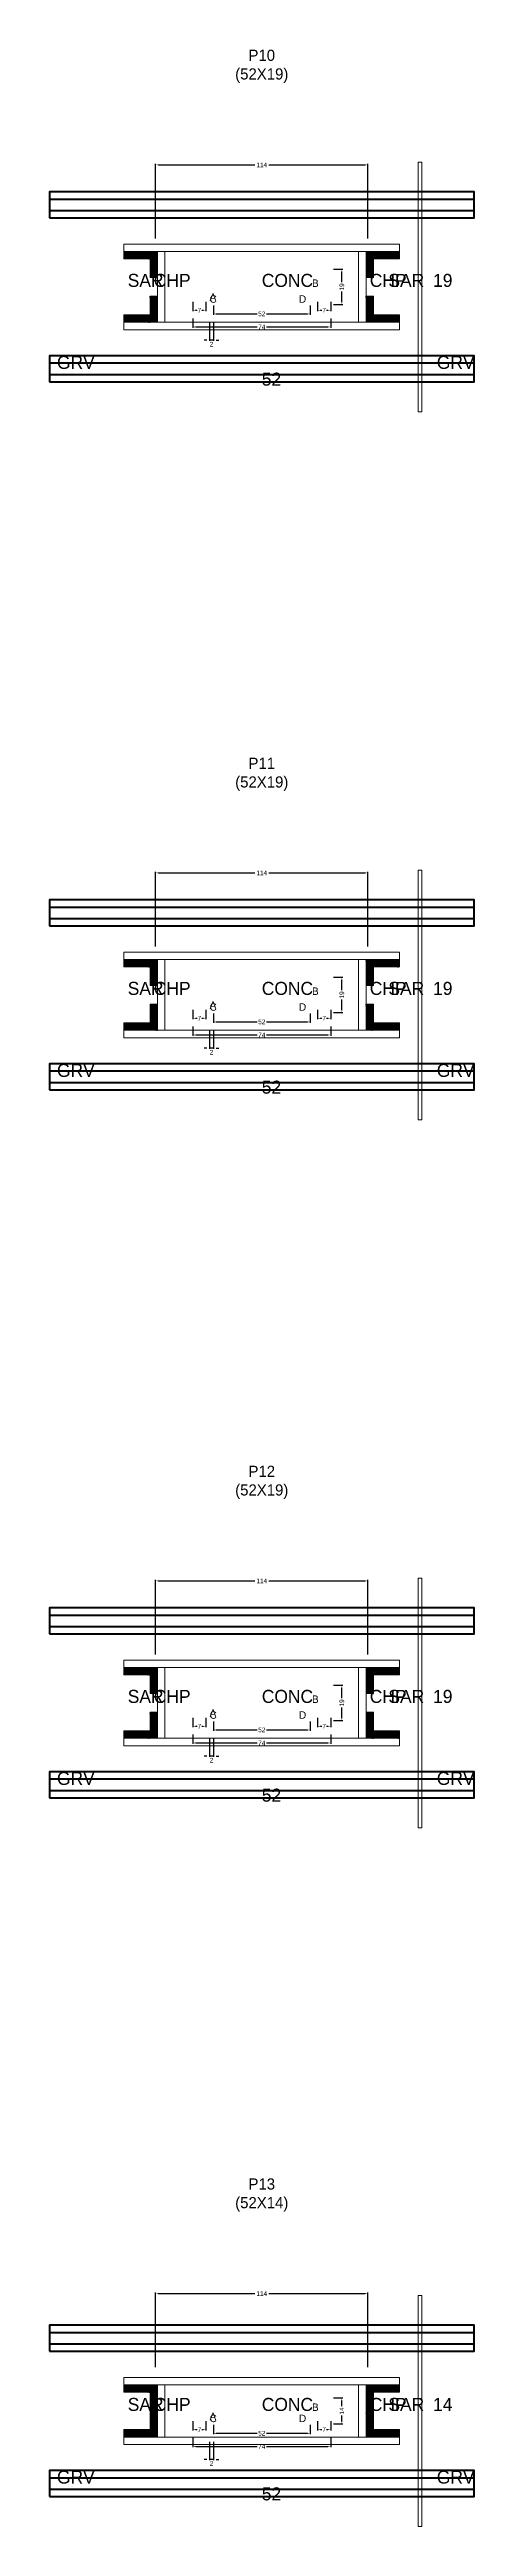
# Model space of a CAD drawing. Header units: centimetres. Extents: x -10500 to 4105, y -36866 to 295.
# Drawn here: x -114 to 114, y -4482 to -3153 of the extents above; entities that cross this region are included whole.
import ezdxf

# ---------------------------------------------------------------- set-up
doc = ezdxf.new("R2010")
doc.units = ezdxf.units.CM
for name, color, linetype in [('COTA', 241, 'Continuous'), ('GRAVATA', 224, 'Continuous'), ('Hachura', 251, 'Continuous'), ('NOMENCLATURA', 7, 'Continuous'), ('SARRAFO', 251, 'Continuous'), ('Texto Seção', 7, 'Continuous')]:
    doc.layers.add(name, color=color, linetype=linetype)
doc.dimstyles.new('cotax2', dxfattribs={"dimtxt": 2.5, "dimasz": 1.5, "dimexe": 0.5, "dimexo": 0.5, "dimgap": 0.5, "dimtad": 1, "dimcen": 2.5, "dimazin": 3, "dimtfac": 1, "dimtmove": 0, "dimatfit": 3})

msp = doc.modelspace()

# ---------------------------------------------------------------- texts
at = {"layer": 'NOMENCLATURA'}
for s, p in [('A', (-28, -3287.5)), ('B', (27, -3280)), ('C', (-28, -3288.5)), ('D', (20, -3288.5)), ('A', (-28, -3667.5)), ('C', (-28, -3668.5)), ('D', (20, -3668.5)), ('B', (27, -3660)), ('B', (27, -4040)), ('A', (-28, -4047.5)), ('C', (-28, -4048.5)), ('D', (20, -4048.5)), ('A', (-28, -4425)), ('C', (-28, -4426)), ('D', (20, -4426)), ('B', (27, -4420))]:
    msp.add_text(s, height=4, dxfattribs=at).set_placement(p)
at = {"layer": 'NOMENCLATURA', "char_height": 6, "attachment_point": 8}
for s, insert in [('P10\\P(52X19)', (0, -3170.5)), ('P11\\P(52X19)', (0, -3550.5)), ('P12\\P(52X19)', (0, -3930.5)), ('P13\\P(52X14)', (0, -4313))]:
    msp.add_mtext(s, dxfattribs=dict(at, insert=insert))
at = {"layer": 'Texto Seção'}
for s, p in [('SAR', (-72, -3280)), ('CHP', (-58, -3280)), ('CONC', (0, -3280)), ('CHP', (58, -3280)), ('SAR', (68, -3280)), ('19', (92, -3280)), ('GRV', (-110, -3324)), ('GRV', (94, -3324)), ('52', (0, -3333)), ('SAR', (-72, -3660)), ('CHP', (-58, -3660)), ('CONC', (0, -3660)), ('CHP', (58, -3660)), ('SAR', (68, -3660)), ('19', (92, -3660)), ('GRV', (-110, -3704)), ('52', (0, -3713)), ('GRV', (94, -3704)), ('SAR', (-72, -4040)), ('CHP', (-58, -4040)), ('CONC', (0, -4040)), ('CHP', (58, -4040)), ('SAR', (68, -4040)), ('19', (92, -4040)), ('GRV', (-110, -4084)), ('GRV', (94, -4084)), ('52', (0, -4093)), ('SAR', (-72, -4420)), ('CHP', (-58, -4420)), ('CONC', (0, -4420)), ('CHP', (58, -4420)), ('SAR', (68, -4420)), ('14', (92, -4420)), ('GRV', (-110, -4459)), ('GRV', (94, -4459)), ('52', (0, -4468))]:
    msp.add_text(s, height=7, dxfattribs=at).set_placement(p)

# ---------------------------------------------------------------- blocks, each defined once
blk = doc.blocks.new('_CLOSEDFILLED')
at = {"color": 0, "linetype": 'BYBLOCK'}
blk.add_solid([(-1, 0.16), (0, 0), (-1, -0.16)], dxfattribs=at)
blk = doc.blocks.new('*D326')
for p, q in [((-37, -4434.5), (-37, -4439.5)), ((-35.5, -4439), (-2.5, -4439)), ((2.5, -4439), (35.5, -4439)), ((37, -4434.5), (37, -4439.5))]:
    blk.add_line(p, q)
at = {"layer": 'Defpoints'}
for p in [(-37, -4434), (-37, -4439), (37, -4434)]:
    blk.add_point(p, dxfattribs=at)
at = {"layer": 'COTA', "xscale": 1.5, "yscale": 1.5, "rotation": 180}
blk.add_blockref('_CLOSEDFILLED', (-37, -4439), dxfattribs=at)
at = {"layer": 'COTA', "xscale": 1.5, "yscale": 1.5}
blk.add_blockref('_CLOSEDFILLED', (37, -4439), dxfattribs=at)
at = {"layer": 'COTA', "insert": (0, -4439), "char_height": 2.5, "attachment_point": 5}
blk.add_mtext('74', dxfattribs=at)
blk = doc.blocks.new('*D327')
for p, q in [((-26, -4427.5), (-26, -4432.5)), ((-24.5, -4432), (-2.5, -4432)), ((2.5, -4432), (24.5, -4432)), ((26, -4427.5), (26, -4432.5))]:
    blk.add_line(p, q)
at = {"layer": 'Defpoints'}
for p in [(-26, -4427), (-26, -4432), (26, -4427)]:
    blk.add_point(p, dxfattribs=at)
at = {"layer": 'COTA', "xscale": 1.5, "yscale": 1.5, "rotation": 180}
blk.add_blockref('_CLOSEDFILLED', (-26, -4432), dxfattribs=at)
at = {"layer": 'COTA', "xscale": 1.5, "yscale": 1.5}
blk.add_blockref('_CLOSEDFILLED', (26, -4432), dxfattribs=at)
at = {"layer": 'COTA', "insert": (0, -4432), "char_height": 2.5, "attachment_point": 5}
blk.add_mtext('52', dxfattribs=at)
blk = doc.blocks.new('*D328')
for p, q in [((38.5, -4413), (43.5, -4413)), ((43, -4417.5), (43, -4414.5)), ((43, -4425.5), (43, -4422.5)), ((38.5, -4427), (43.5, -4427))]:
    blk.add_line(p, q)
at = {"layer": 'Defpoints'}
for p in [(38, -4413), (38, -4427), (43, -4427)]:
    blk.add_point(p, dxfattribs=at)
at = {"layer": 'COTA', "xscale": 1.5, "yscale": 1.5}
for p, rotation in [((43, -4413), 90), ((43, -4427), 270)]:
    blk.add_blockref('_CLOSEDFILLED', p, dxfattribs=dict(at, rotation=rotation))
at = {"layer": 'COTA', "insert": (43, -4420), "char_height": 2.5, "attachment_point": 5, "rotation": 90}
blk.add_mtext('14', dxfattribs=at)
blk = doc.blocks.new('*D329')
for p, q in [((-37, -4425.5), (-37, -4430.5)), ((-30, -4425.5), (-30, -4430.5)), ((-35.5, -4430), (-34.75, -4430)), ((-32.25, -4430), (-31.5, -4430))]:
    blk.add_line(p, q)
at = {"layer": 'Defpoints'}
for p in [(-37, -4425), (-30, -4425), (-37, -4430)]:
    blk.add_point(p, dxfattribs=at)
at = {"layer": 'COTA', "xscale": 1.5, "yscale": 1.5, "rotation": 180}
blk.add_blockref('_CLOSEDFILLED', (-37, -4430), dxfattribs=at)
at = {"layer": 'COTA', "xscale": 1.5, "yscale": 1.5}
blk.add_blockref('_CLOSEDFILLED', (-30, -4430), dxfattribs=at)
at = {"layer": 'COTA', "insert": (-33.5, -4430), "char_height": 2.5, "attachment_point": 5}
blk.add_mtext('7', dxfattribs=at)
blk = doc.blocks.new('*D330')
for p, q in [((30, -4425.5), (30, -4430.5)), ((37, -4425.5), (37, -4430.5)), ((31.5, -4430), (32.25, -4430)), ((34.75, -4430), (35.5, -4430))]:
    blk.add_line(p, q)
at = {"layer": 'Defpoints'}
for p in [(30, -4425), (37, -4425), (30, -4430)]:
    blk.add_point(p, dxfattribs=at)
at = {"layer": 'COTA', "xscale": 1.5, "yscale": 1.5, "rotation": 180}
blk.add_blockref('_CLOSEDFILLED', (30, -4430), dxfattribs=at)
at = {"layer": 'COTA', "xscale": 1.5, "yscale": 1.5}
blk.add_blockref('_CLOSEDFILLED', (37, -4430), dxfattribs=at)
at = {"layer": 'COTA', "insert": (33.5, -4430), "char_height": 2.5, "attachment_point": 5}
blk.add_mtext('7', dxfattribs=at)
blk = doc.blocks.new('*D331')
for p, q in [((-57, -4396.5), (-57, -4356.5)), ((-55.5, -4357), (-3.75, -4357)), ((3.75, -4357), (55.5, -4357)), ((57, -4396.5), (57, -4356.5))]:
    blk.add_line(p, q)
at = {"layer": 'Defpoints'}
for p in [(-57, -4357), (-57, -4397), (57, -4397)]:
    blk.add_point(p, dxfattribs=at)
at = {"layer": 'COTA', "xscale": 1.5, "yscale": 1.5, "rotation": 180}
blk.add_blockref('_CLOSEDFILLED', (-57, -4357), dxfattribs=at)
at = {"layer": 'COTA', "xscale": 1.5, "yscale": 1.5}
blk.add_blockref('_CLOSEDFILLED', (57, -4357), dxfattribs=at)
at = {"layer": 'COTA', "insert": (0, -4357), "char_height": 2.5, "attachment_point": 5}
blk.add_mtext('114', dxfattribs=at)
blk = doc.blocks.new('*D300')
for p, q in [((-37, -4057), (-37, -4062)), ((-35.5, -4061.5), (-2.5, -4061.5)), ((2.5, -4061.5), (35.5, -4061.5)), ((37, -4057), (37, -4062))]:
    blk.add_line(p, q)
at = {"layer": 'Defpoints'}
for p in [(-37, -4056.5), (-37, -4061.5), (37, -4056.5)]:
    blk.add_point(p, dxfattribs=at)
at = {"layer": 'COTA', "xscale": 1.5, "yscale": 1.5, "rotation": 180}
blk.add_blockref('_CLOSEDFILLED', (-37, -4061.5), dxfattribs=at)
at = {"layer": 'COTA', "xscale": 1.5, "yscale": 1.5}
blk.add_blockref('_CLOSEDFILLED', (37, -4061.5), dxfattribs=at)
at = {"layer": 'COTA', "insert": (0, -4061.5), "char_height": 2.5, "attachment_point": 5}
blk.add_mtext('74', dxfattribs=at)
blk = doc.blocks.new('*D301')
for p, q in [((-26, -4050), (-26, -4055)), ((-24.5, -4054.5), (-2.5, -4054.5)), ((2.5, -4054.5), (24.5, -4054.5)), ((26, -4050), (26, -4055))]:
    blk.add_line(p, q)
at = {"layer": 'Defpoints'}
for p in [(-26, -4049.5), (-26, -4054.5), (26, -4049.5)]:
    blk.add_point(p, dxfattribs=at)
at = {"layer": 'COTA', "xscale": 1.5, "yscale": 1.5, "rotation": 180}
blk.add_blockref('_CLOSEDFILLED', (-26, -4054.5), dxfattribs=at)
at = {"layer": 'COTA', "xscale": 1.5, "yscale": 1.5}
blk.add_blockref('_CLOSEDFILLED', (26, -4054.5), dxfattribs=at)
at = {"layer": 'COTA', "insert": (0, -4054.5), "char_height": 2.5, "attachment_point": 5}
blk.add_mtext('52', dxfattribs=at)
blk = doc.blocks.new('*D302')
for p, q in [((38.5, -4030.5), (43.5, -4030.5)), ((43, -4037.5), (43, -4032)), ((38.5, -4049.5), (43.5, -4049.5)), ((43, -4048), (43, -4042.5))]:
    blk.add_line(p, q)
at = {"layer": 'Defpoints'}
for p in [(38, -4030.5), (38, -4049.5), (43, -4049.5)]:
    blk.add_point(p, dxfattribs=at)
at = {"layer": 'COTA', "xscale": 1.5, "yscale": 1.5}
for p, rotation in [((43, -4030.5), 90), ((43, -4049.5), 270)]:
    blk.add_blockref('_CLOSEDFILLED', p, dxfattribs=dict(at, rotation=rotation))
at = {"layer": 'COTA', "insert": (43, -4040), "char_height": 2.5, "attachment_point": 5, "rotation": 90}
blk.add_mtext('19', dxfattribs=at)
blk = doc.blocks.new('*D303')
for p, q in [((-37, -4048), (-37, -4053)), ((-35.5, -4052.5), (-34.75, -4052.5)), ((-32.25, -4052.5), (-31.5, -4052.5)), ((-30, -4048), (-30, -4053))]:
    blk.add_line(p, q)
at = {"layer": 'Defpoints'}
for p in [(-37, -4047.5), (-37, -4052.5), (-30, -4047.5)]:
    blk.add_point(p, dxfattribs=at)
at = {"layer": 'COTA', "xscale": 1.5, "yscale": 1.5, "rotation": 180}
blk.add_blockref('_CLOSEDFILLED', (-37, -4052.5), dxfattribs=at)
at = {"layer": 'COTA', "xscale": 1.5, "yscale": 1.5}
blk.add_blockref('_CLOSEDFILLED', (-30, -4052.5), dxfattribs=at)
at = {"layer": 'COTA', "insert": (-33.5, -4052.5), "char_height": 2.5, "attachment_point": 5}
blk.add_mtext('7', dxfattribs=at)
blk = doc.blocks.new('*D304')
for p, q in [((30, -4048), (30, -4053)), ((31.5, -4052.5), (32.25, -4052.5)), ((34.75, -4052.5), (35.5, -4052.5)), ((37, -4048), (37, -4053))]:
    blk.add_line(p, q)
at = {"layer": 'Defpoints'}
for p in [(30, -4047.5), (30, -4052.5), (37, -4047.5)]:
    blk.add_point(p, dxfattribs=at)
at = {"layer": 'COTA', "xscale": 1.5, "yscale": 1.5, "rotation": 180}
blk.add_blockref('_CLOSEDFILLED', (30, -4052.5), dxfattribs=at)
at = {"layer": 'COTA', "xscale": 1.5, "yscale": 1.5}
blk.add_blockref('_CLOSEDFILLED', (37, -4052.5), dxfattribs=at)
at = {"layer": 'COTA', "insert": (33.5, -4052.5), "char_height": 2.5, "attachment_point": 5}
blk.add_mtext('7', dxfattribs=at)
blk = doc.blocks.new('*D305')
for p, q in [((-57, -4014), (-57, -3974)), ((-55.5, -3974.5), (-3.75, -3974.5)), ((3.75, -3974.5), (55.5, -3974.5)), ((57, -4014), (57, -3974))]:
    blk.add_line(p, q)
at = {"layer": 'Defpoints'}
for p in [(-57, -3974.5), (-57, -4014.5), (57, -4014.5)]:
    blk.add_point(p, dxfattribs=at)
at = {"layer": 'COTA', "xscale": 1.5, "yscale": 1.5, "rotation": 180}
blk.add_blockref('_CLOSEDFILLED', (-57, -3974.5), dxfattribs=at)
at = {"layer": 'COTA', "xscale": 1.5, "yscale": 1.5}
blk.add_blockref('_CLOSEDFILLED', (57, -3974.5), dxfattribs=at)
at = {"layer": 'COTA', "insert": (0, -3974.5), "char_height": 2.5, "attachment_point": 5}
blk.add_mtext('114', dxfattribs=at)
blk = doc.blocks.new('*D274')
for p, q in [((-37, -3677), (-37, -3682)), ((-35.5, -3681.5), (-2.5, -3681.5)), ((2.5, -3681.5), (35.5, -3681.5)), ((37, -3677), (37, -3682))]:
    blk.add_line(p, q)
at = {"layer": 'Defpoints'}
for p in [(-37, -3676.5), (-37, -3681.5), (37, -3676.5)]:
    blk.add_point(p, dxfattribs=at)
at = {"layer": 'COTA', "xscale": 1.5, "yscale": 1.5, "rotation": 180}
blk.add_blockref('_CLOSEDFILLED', (-37, -3681.5), dxfattribs=at)
at = {"layer": 'COTA', "xscale": 1.5, "yscale": 1.5}
blk.add_blockref('_CLOSEDFILLED', (37, -3681.5), dxfattribs=at)
at = {"layer": 'COTA', "insert": (0, -3681.5), "char_height": 2.5, "attachment_point": 5}
blk.add_mtext('74', dxfattribs=at)
blk = doc.blocks.new('*D275')
for p, q in [((-26, -3670), (-26, -3675)), ((-24.5, -3674.5), (-2.5, -3674.5)), ((2.5, -3674.5), (24.5, -3674.5)), ((26, -3670), (26, -3675))]:
    blk.add_line(p, q)
at = {"layer": 'Defpoints'}
for p in [(-26, -3669.5), (-26, -3674.5), (26, -3669.5)]:
    blk.add_point(p, dxfattribs=at)
at = {"layer": 'COTA', "xscale": 1.5, "yscale": 1.5, "rotation": 180}
blk.add_blockref('_CLOSEDFILLED', (-26, -3674.5), dxfattribs=at)
at = {"layer": 'COTA', "xscale": 1.5, "yscale": 1.5}
blk.add_blockref('_CLOSEDFILLED', (26, -3674.5), dxfattribs=at)
at = {"layer": 'COTA', "insert": (0, -3674.5), "char_height": 2.5, "attachment_point": 5}
blk.add_mtext('52', dxfattribs=at)
blk = doc.blocks.new('*D276')
for p, q in [((38.5, -3650.5), (43.5, -3650.5)), ((43, -3657.5), (43, -3652)), ((43, -3668), (43, -3662.5)), ((38.5, -3669.5), (43.5, -3669.5))]:
    blk.add_line(p, q)
at = {"layer": 'Defpoints'}
for p in [(38, -3650.5), (38, -3669.5), (43, -3669.5)]:
    blk.add_point(p, dxfattribs=at)
at = {"layer": 'COTA', "xscale": 1.5, "yscale": 1.5}
for p, rotation in [((43, -3650.5), 90), ((43, -3669.5), 270)]:
    blk.add_blockref('_CLOSEDFILLED', p, dxfattribs=dict(at, rotation=rotation))
at = {"layer": 'COTA', "insert": (43, -3660), "char_height": 2.5, "attachment_point": 5, "rotation": 90}
blk.add_mtext('19', dxfattribs=at)
blk = doc.blocks.new('*D277')
for p, q in [((-37, -3668), (-37, -3673)), ((-30, -3668), (-30, -3673)), ((-35.5, -3672.5), (-34.75, -3672.5)), ((-32.25, -3672.5), (-31.5, -3672.5))]:
    blk.add_line(p, q)
at = {"layer": 'Defpoints'}
for p in [(-37, -3667.5), (-30, -3667.5), (-37, -3672.5)]:
    blk.add_point(p, dxfattribs=at)
at = {"layer": 'COTA', "xscale": 1.5, "yscale": 1.5, "rotation": 180}
blk.add_blockref('_CLOSEDFILLED', (-37, -3672.5), dxfattribs=at)
at = {"layer": 'COTA', "xscale": 1.5, "yscale": 1.5}
blk.add_blockref('_CLOSEDFILLED', (-30, -3672.5), dxfattribs=at)
at = {"layer": 'COTA', "insert": (-33.5, -3672.5), "char_height": 2.5, "attachment_point": 5}
blk.add_mtext('7', dxfattribs=at)
blk = doc.blocks.new('*D278')
for p, q in [((30, -3668), (30, -3673)), ((37, -3668), (37, -3673)), ((31.5, -3672.5), (32.25, -3672.5)), ((34.75, -3672.5), (35.5, -3672.5))]:
    blk.add_line(p, q)
at = {"layer": 'Defpoints'}
for p in [(30, -3667.5), (37, -3667.5), (30, -3672.5)]:
    blk.add_point(p, dxfattribs=at)
at = {"layer": 'COTA', "xscale": 1.5, "yscale": 1.5, "rotation": 180}
blk.add_blockref('_CLOSEDFILLED', (30, -3672.5), dxfattribs=at)
at = {"layer": 'COTA', "xscale": 1.5, "yscale": 1.5}
blk.add_blockref('_CLOSEDFILLED', (37, -3672.5), dxfattribs=at)
at = {"layer": 'COTA', "insert": (33.5, -3672.5), "char_height": 2.5, "attachment_point": 5}
blk.add_mtext('7', dxfattribs=at)
blk = doc.blocks.new('*D279')
for p, q in [((-57, -3634), (-57, -3594)), ((-55.5, -3594.5), (-3.75, -3594.5)), ((3.75, -3594.5), (55.5, -3594.5)), ((57, -3634), (57, -3594))]:
    blk.add_line(p, q)
at = {"layer": 'Defpoints'}
for p in [(-57, -3594.5), (-57, -3634.5), (57, -3634.5)]:
    blk.add_point(p, dxfattribs=at)
at = {"layer": 'COTA', "xscale": 1.5, "yscale": 1.5, "rotation": 180}
blk.add_blockref('_CLOSEDFILLED', (-57, -3594.5), dxfattribs=at)
at = {"layer": 'COTA', "xscale": 1.5, "yscale": 1.5}
blk.add_blockref('_CLOSEDFILLED', (57, -3594.5), dxfattribs=at)
at = {"layer": 'COTA', "insert": (0, -3594.5), "char_height": 2.5, "attachment_point": 5}
blk.add_mtext('114', dxfattribs=at)
blk = doc.blocks.new('*D248')
for p, q in [((-37, -3297), (-37, -3302)), ((-35.5, -3301.5), (-2.5, -3301.5)), ((2.5, -3301.5), (35.5, -3301.5)), ((37, -3297), (37, -3302))]:
    blk.add_line(p, q)
at = {"layer": 'Defpoints'}
for p in [(-37, -3296.5), (37, -3296.5), (-37, -3301.5)]:
    blk.add_point(p, dxfattribs=at)
at = {"layer": 'COTA', "xscale": 1.5, "yscale": 1.5, "rotation": 180}
blk.add_blockref('_CLOSEDFILLED', (-37, -3301.5), dxfattribs=at)
at = {"layer": 'COTA', "xscale": 1.5, "yscale": 1.5}
blk.add_blockref('_CLOSEDFILLED', (37, -3301.5), dxfattribs=at)
at = {"layer": 'COTA', "insert": (0, -3301.5), "char_height": 2.5, "attachment_point": 5}
blk.add_mtext('74', dxfattribs=at)
blk = doc.blocks.new('*D249')
for p, q in [((-26, -3290), (-26, -3295)), ((-24.5, -3294.5), (-2.5, -3294.5)), ((2.5, -3294.5), (24.5, -3294.5)), ((26, -3290), (26, -3295))]:
    blk.add_line(p, q)
at = {"layer": 'Defpoints'}
for p in [(-26, -3289.5), (-26, -3294.5), (26, -3289.5)]:
    blk.add_point(p, dxfattribs=at)
at = {"layer": 'COTA', "xscale": 1.5, "yscale": 1.5, "rotation": 180}
blk.add_blockref('_CLOSEDFILLED', (-26, -3294.5), dxfattribs=at)
at = {"layer": 'COTA', "xscale": 1.5, "yscale": 1.5}
blk.add_blockref('_CLOSEDFILLED', (26, -3294.5), dxfattribs=at)
at = {"layer": 'COTA', "insert": (0, -3294.5), "char_height": 2.5, "attachment_point": 5}
blk.add_mtext('52', dxfattribs=at)
blk = doc.blocks.new('*D250')
for p, q in [((38.5, -3270.5), (43.5, -3270.5)), ((43, -3277.5), (43, -3272)), ((43, -3288), (43, -3282.5)), ((38.5, -3289.5), (43.5, -3289.5))]:
    blk.add_line(p, q)
at = {"layer": 'Defpoints'}
for p in [(38, -3270.5), (38, -3289.5), (43, -3289.5)]:
    blk.add_point(p, dxfattribs=at)
at = {"layer": 'COTA', "xscale": 1.5, "yscale": 1.5}
for p, rotation in [((43, -3270.5), 90), ((43, -3289.5), 270)]:
    blk.add_blockref('_CLOSEDFILLED', p, dxfattribs=dict(at, rotation=rotation))
at = {"layer": 'COTA', "insert": (43, -3280), "char_height": 2.5, "attachment_point": 5, "rotation": 90}
blk.add_mtext('19', dxfattribs=at)
blk = doc.blocks.new('*D251')
for p, q in [((-37, -3288), (-37, -3293)), ((-35.5, -3292.5), (-34.75, -3292.5)), ((-32.25, -3292.5), (-31.5, -3292.5)), ((-30, -3288), (-30, -3293))]:
    blk.add_line(p, q)
at = {"layer": 'Defpoints'}
for p in [(-37, -3287.5), (-37, -3292.5), (-30, -3287.5)]:
    blk.add_point(p, dxfattribs=at)
at = {"layer": 'COTA', "xscale": 1.5, "yscale": 1.5, "rotation": 180}
blk.add_blockref('_CLOSEDFILLED', (-37, -3292.5), dxfattribs=at)
at = {"layer": 'COTA', "xscale": 1.5, "yscale": 1.5}
blk.add_blockref('_CLOSEDFILLED', (-30, -3292.5), dxfattribs=at)
at = {"layer": 'COTA', "insert": (-33.5, -3292.5), "char_height": 2.5, "attachment_point": 5}
blk.add_mtext('7', dxfattribs=at)
blk = doc.blocks.new('*D252')
for p, q in [((30, -3288), (30, -3293)), ((31.5, -3292.5), (32.25, -3292.5)), ((34.75, -3292.5), (35.5, -3292.5)), ((37, -3288), (37, -3293))]:
    blk.add_line(p, q)
at = {"layer": 'Defpoints'}
for p in [(30, -3287.5), (30, -3292.5), (37, -3287.5)]:
    blk.add_point(p, dxfattribs=at)
at = {"layer": 'COTA', "xscale": 1.5, "yscale": 1.5, "rotation": 180}
blk.add_blockref('_CLOSEDFILLED', (30, -3292.5), dxfattribs=at)
at = {"layer": 'COTA', "xscale": 1.5, "yscale": 1.5}
blk.add_blockref('_CLOSEDFILLED', (37, -3292.5), dxfattribs=at)
at = {"layer": 'COTA', "insert": (33.5, -3292.5), "char_height": 2.5, "attachment_point": 5}
blk.add_mtext('7', dxfattribs=at)
blk = doc.blocks.new('*D253')
for p, q in [((-57, -3254), (-57, -3214)), ((-55.5, -3214.5), (-3.75, -3214.5)), ((3.75, -3214.5), (55.5, -3214.5)), ((57, -3254), (57, -3214))]:
    blk.add_line(p, q)
at = {"layer": 'Defpoints'}
for p in [(-57, -3214.5), (-57, -3254.5), (57, -3254.5)]:
    blk.add_point(p, dxfattribs=at)
at = {"layer": 'COTA', "xscale": 1.5, "yscale": 1.5, "rotation": 180}
blk.add_blockref('_CLOSEDFILLED', (-57, -3214.5), dxfattribs=at)
at = {"layer": 'COTA', "xscale": 1.5, "yscale": 1.5}
blk.add_blockref('_CLOSEDFILLED', (57, -3214.5), dxfattribs=at)
at = {"layer": 'COTA', "insert": (0, -3214.5), "char_height": 2.5, "attachment_point": 5}
blk.add_mtext('114', dxfattribs=at)

# ---------------------------------------------------------------- dimensions: what is measured, and where the dimension line sits
at = {"layer": 'COTA'}
for base, p1, p2, picture, middle in [((-57, -3214.5), (-57, -3254.5), (57, -3254.5), '*D253', (0, -3214.5)), ((-37, -3292.5), (-37, -3287.5), (-30, -3287.5), '*D251', (-33.5, -3292.5)), ((-37, -3301.5), (-37, -3296.5), (37, -3296.5), '*D248', (0, -3301.5)), ((-26, -3294.5), (-26, -3289.5), (26, -3289.5), '*D249', (0, -3294.5)), ((30, -3292.5), (30, -3287.5), (37, -3287.5), '*D252', (33.5, -3292.5)), ((-57, -3594.5), (-57, -3634.5), (57, -3634.5), '*D279', (0, -3594.5)), ((-37, -3672.5), (-37, -3667.5), (-30, -3667.5), '*D277', (-33.5, -3672.5)), ((30, -3672.5), (30, -3667.5), (37, -3667.5), '*D278', (33.5, -3672.5)), ((-37, -3681.5), (-37, -3676.5), (37, -3676.5), '*D274', (0, -3681.5)), ((-26, -3674.5), (-26, -3669.5), (26, -3669.5), '*D275', (0, -3674.5)), ((-57, -3974.5), (-57, -4014.5), (57, -4014.5), '*D305', (0, -3974.5)), ((-37, -4052.5), (-37, -4047.5), (-30, -4047.5), '*D303', (-33.5, -4052.5)), ((-26, -4054.5), (-26, -4049.5), (26, -4049.5), '*D301', (0, -4054.5)), ((30, -4052.5), (30, -4047.5), (37, -4047.5), '*D304', (33.5, -4052.5)), ((-37, -4061.5), (-37, -4056.5), (37, -4056.5), '*D300', (0, -4061.5)), ((-57, -4357), (-57, -4397), (57, -4397), '*D331', (0, -4357)), ((-37, -4430), (-37, -4425), (-30, -4425), '*D329', (-33.5, -4430)), ((30, -4430), (30, -4425), (37, -4425), '*D330', (33.5, -4430)), ((-37, -4439), (-37, -4434), (37, -4434), '*D326', (0, -4439)), ((-26, -4432), (-26, -4427), (26, -4427), '*D327', (0, -4432))]:
    dim = msp.add_linear_dim(base=base, p1=p1, p2=p2, dimstyle='cotax2', dxfattribs=at)
    dim.commit()
    dim.dimension.update_dxf_attribs({"geometry": picture, "text_midpoint": middle})
for base, p1, p2, picture, middle in [((43, -3289.5), (38, -3289.5), (38, -3270.5), '*D250', (43, -3280)), ((43, -3669.5), (38, -3669.5), (38, -3650.5), '*D276', (43, -3660)), ((43, -4049.5), (38, -4049.5), (38, -4030.5), '*D302', (43, -4040)), ((43, -4427), (38, -4427), (38, -4413), '*D328', (43, -4420))]:
    dim = msp.add_linear_dim(base=base, p1=p1, p2=p2, angle=90, dimstyle='cotax2', dxfattribs=at)
    dim.commit()
    dim.dimension.update_dxf_attribs({"geometry": picture, "text_midpoint": middle})
for base, p1, p2 in [((-26, -3308.5), (-26, -3298.5), (-28, -3298.5)), ((-26, -3688.5), (-26, -3678.5), (-28, -3678.5)), ((-26, -4068.5), (-26, -4058.5), (-28, -4058.5)), ((-26, -4446), (-26, -4436), (-28, -4436))]:
    msp.add_linear_dim(base=base, p1=p1, p2=p2, dimstyle='cotax2', dxfattribs=at).render()

# ---------------------------------------------------------------- hatches: boundary and pattern name
at = {"layer": 'SARRAFO'}
h = msp.add_hatch(dxfattribs=at)
h.set_pattern_fill('SOLID', scale=2)
h.paths.add_polyline_path([(-74, -3265), (-60, -3265), (-60, -3261), (-74, -3261)])
h = msp.add_hatch(dxfattribs=at)
h.set_pattern_fill('SOLID', scale=2)
h.paths.add_polyline_path([(-60, -3275), (-56, -3275), (-56, -3261), (-60, -3261)])
h = msp.add_hatch(dxfattribs=at)
h.set_pattern_fill('SOLID', scale=2)
h.paths.add_polyline_path([(56, -3275), (60, -3275), (60, -3261), (56, -3261)])
h = msp.add_hatch(dxfattribs=at)
h.set_pattern_fill('SOLID', scale=2)
h.paths.add_polyline_path([(60, -3265), (74, -3265), (74, -3261), (60, -3261)])
h = msp.add_hatch(dxfattribs=at)
h.set_pattern_fill('SOLID', scale=2)
h.paths.add_polyline_path([(-74, -3299), (-60, -3299), (-60, -3295), (-74, -3295)])
h = msp.add_hatch(dxfattribs=at)
h.set_pattern_fill('SOLID', scale=2)
h.paths.add_polyline_path([(-60, -3299), (-56, -3299), (-56, -3285), (-60, -3285)])
h = msp.add_hatch(dxfattribs=at)
h.set_pattern_fill('SOLID', scale=2)
h.paths.add_polyline_path([(56, -3299), (60, -3299), (60, -3285), (56, -3285)])
h = msp.add_hatch(dxfattribs=at)
h.set_pattern_fill('SOLID', scale=2)
h.paths.add_polyline_path([(60, -3299), (74, -3299), (74, -3295), (60, -3295)])
h = msp.add_hatch(dxfattribs=at)
h.set_pattern_fill('SOLID', scale=2)
h.paths.add_polyline_path([(-74, -3645), (-60, -3645), (-60, -3641), (-74, -3641)])
h = msp.add_hatch(dxfattribs=at)
h.set_pattern_fill('SOLID', scale=2)
h.paths.add_polyline_path([(-60, -3655), (-56, -3655), (-56, -3641), (-60, -3641)])
h = msp.add_hatch(dxfattribs=at)
h.set_pattern_fill('SOLID', scale=2)
h.paths.add_polyline_path([(56, -3655), (60, -3655), (60, -3641), (56, -3641)])
h = msp.add_hatch(dxfattribs=at)
h.set_pattern_fill('SOLID', scale=2)
h.paths.add_polyline_path([(60, -3645), (74, -3645), (74, -3641), (60, -3641)])
h = msp.add_hatch(dxfattribs=at)
h.set_pattern_fill('SOLID', scale=2)
h.paths.add_polyline_path([(-60, -3679), (-56, -3679), (-56, -3665), (-60, -3665)])
h = msp.add_hatch(dxfattribs=at)
h.set_pattern_fill('SOLID', scale=2)
h.paths.add_polyline_path([(56, -3679), (60, -3679), (60, -3665), (56, -3665)])
h = msp.add_hatch(dxfattribs=at)
h.set_pattern_fill('SOLID', scale=2)
h.paths.add_polyline_path([(-74, -3679), (-60, -3679), (-60, -3675), (-74, -3675)])
h = msp.add_hatch(dxfattribs=at)
h.set_pattern_fill('SOLID', scale=2)
h.paths.add_polyline_path([(60, -3679), (74, -3679), (74, -3675), (60, -3675)])
h = msp.add_hatch(dxfattribs=at)
h.set_pattern_fill('SOLID', scale=2)
h.paths.add_polyline_path([(-74, -4025), (-60, -4025), (-60, -4021), (-74, -4021)])
h = msp.add_hatch(dxfattribs=at)
h.set_pattern_fill('SOLID', scale=2)
h.paths.add_polyline_path([(-60, -4035), (-56, -4035), (-56, -4021), (-60, -4021)])
h = msp.add_hatch(dxfattribs=at)
h.set_pattern_fill('SOLID', scale=2)
h.paths.add_polyline_path([(56, -4035), (60, -4035), (60, -4021), (56, -4021)])
h = msp.add_hatch(dxfattribs=at)
h.set_pattern_fill('SOLID', scale=2)
h.paths.add_polyline_path([(60, -4025), (74, -4025), (74, -4021), (60, -4021)])
h = msp.add_hatch(dxfattribs=at)
h.set_pattern_fill('SOLID', scale=2)
h.paths.add_polyline_path([(-60, -4059), (-56, -4059), (-56, -4045), (-60, -4045)])
h = msp.add_hatch(dxfattribs=at)
h.set_pattern_fill('SOLID', scale=2)
h.paths.add_polyline_path([(56, -4059), (60, -4059), (60, -4045), (56, -4045)])
h = msp.add_hatch(dxfattribs=at)
h.set_pattern_fill('SOLID', scale=2)
h.paths.add_polyline_path([(-74, -4059), (-60, -4059), (-60, -4055), (-74, -4055)])
h = msp.add_hatch(dxfattribs=at)
h.set_pattern_fill('SOLID', scale=2)
h.paths.add_polyline_path([(60, -4059), (74, -4059), (74, -4055), (60, -4055)])
h = msp.add_hatch(dxfattribs=at)
h.set_pattern_fill('SOLID', scale=2)
h.paths.add_polyline_path([(-74, -4410), (-60, -4410), (-60, -4406), (-74, -4406)])
h = msp.add_hatch(dxfattribs=at)
h.set_pattern_fill('SOLID', scale=2)
h.paths.add_polyline_path([(-60, -4420), (-56, -4420), (-56, -4406), (-60, -4406)])
h = msp.add_hatch(dxfattribs=at)
h.set_pattern_fill('SOLID', scale=2)
h.paths.add_polyline_path([(56, -4420), (60, -4420), (60, -4406), (56, -4406)])
h = msp.add_hatch(dxfattribs=at)
h.set_pattern_fill('SOLID', scale=2)
h.paths.add_polyline_path([(60, -4410), (74, -4410), (74, -4406), (60, -4406)])
h = msp.add_hatch(dxfattribs=at)
h.set_pattern_fill('SOLID', scale=2)
h.paths.add_polyline_path([(-60, -4434), (-56, -4434), (-56, -4420), (-60, -4420)])
h = msp.add_hatch(dxfattribs=at)
h.set_pattern_fill('SOLID', scale=2)
h.paths.add_polyline_path([(56, -4434), (60, -4434), (60, -4420), (56, -4420)])
h = msp.add_hatch(dxfattribs=at)
h.set_pattern_fill('SOLID', scale=2)
h.paths.add_polyline_path([(-74, -4434), (-60, -4434), (-60, -4430), (-74, -4430)])
h = msp.add_hatch(dxfattribs=at)
h.set_pattern_fill('SOLID', scale=2)
h.paths.add_polyline_path([(60, -4434), (74, -4434), (74, -4430), (60, -4430)])

# ---------------------------------------------------------------- linework, layer by layer
at = {"layer": 'GRAVATA', "lineweight": 50}
for points in [[(-114, -3243), (114, -3243), (114, -3229), (-114, -3229)], [(-114, -3239), (114, -3239), (114, -3233), (-114, -3233)], [(-114, -3331), (114, -3331), (114, -3317), (-114, -3317)], [(-114, -3327), (114, -3327), (114, -3321), (-114, -3321)], [(-114, -3623), (114, -3623), (114, -3609), (-114, -3609)], [(-114, -3619), (114, -3619), (114, -3613), (-114, -3613)], [(-114, -3711), (114, -3711), (114, -3697), (-114, -3697)], [(-114, -3707), (114, -3707), (114, -3701), (-114, -3701)], [(-114, -4003), (114, -4003), (114, -3989), (-114, -3989)], [(-114, -3999), (114, -3999), (114, -3993), (-114, -3993)], [(-114, -4091), (114, -4091), (114, -4077), (-114, -4077)], [(-114, -4087), (114, -4087), (114, -4081), (-114, -4081)], [(-114, -4388), (114, -4388), (114, -4374), (-114, -4374)], [(-114, -4384), (114, -4384), (114, -4378), (-114, -4378)], [(-114, -4466), (114, -4466), (114, -4452), (-114, -4452)], [(-114, -4462), (114, -4462), (114, -4456), (-114, -4456)]]:
    msp.add_lwpolyline(points, close=True, dxfattribs=at)
at = {"layer": 'Hachura', "lineweight": 13}
for points in [[(84, -3347), (86, -3347), (86, -3213), (84, -3213)], [(84, -3727), (86, -3727), (86, -3593), (84, -3593)], [(84, -4107), (86, -4107), (86, -3973), (84, -3973)], [(84, -4482), (86, -4482), (86, -4358), (84, -4358)]]:
    msp.add_lwpolyline(points, close=True, dxfattribs=at)
at = {"layer": 'Hachura', "lineweight": 18}
for points in [[(-74, -3261), (74, -3261), (74, -3257), (-74, -3257)], [(-56, -3299), (-52, -3299), (-52, -3261), (-56, -3261)], [(52, -3299), (56, -3299), (56, -3261), (52, -3261)], [(-74, -3303), (74, -3303), (74, -3299), (-74, -3299)], [(-74, -3641), (74, -3641), (74, -3637), (-74, -3637)], [(-56, -3679), (-52, -3679), (-52, -3641), (-56, -3641)], [(52, -3679), (56, -3679), (56, -3641), (52, -3641)], [(-74, -3683), (74, -3683), (74, -3679), (-74, -3679)], [(-74, -4021), (74, -4021), (74, -4017), (-74, -4017)], [(-56, -4059), (-52, -4059), (-52, -4021), (-56, -4021)], [(52, -4059), (56, -4059), (56, -4021), (52, -4021)], [(-74, -4063), (74, -4063), (74, -4059), (-74, -4059)], [(-74, -4406), (74, -4406), (74, -4402), (-74, -4402)], [(-56, -4434), (-52, -4434), (-52, -4406), (-56, -4406)], [(52, -4434), (56, -4434), (56, -4406), (52, -4406)], [(-74, -4438), (74, -4438), (74, -4434), (-74, -4434)]]:
    msp.add_lwpolyline(points, close=True, dxfattribs=at)
at = {"layer": 'SARRAFO', "lineweight": 13}
for points in [[(-74, -3265), (-60, -3265), (-60, -3261), (-74, -3261)], [(-60, -3275), (-56, -3275), (-56, -3261), (-60, -3261)], [(56, -3275), (60, -3275), (60, -3261), (56, -3261)], [(60, -3265), (74, -3265), (74, -3261), (60, -3261)], [(-74, -3299), (-60, -3299), (-60, -3295), (-74, -3295)], [(-60, -3299), (-56, -3299), (-56, -3285), (-60, -3285)], [(56, -3299), (60, -3299), (60, -3285), (56, -3285)], [(60, -3299), (74, -3299), (74, -3295), (60, -3295)], [(-74, -3645), (-60, -3645), (-60, -3641), (-74, -3641)], [(-60, -3655), (-56, -3655), (-56, -3641), (-60, -3641)], [(56, -3655), (60, -3655), (60, -3641), (56, -3641)], [(60, -3645), (74, -3645), (74, -3641), (60, -3641)], [(-60, -3679), (-56, -3679), (-56, -3665), (-60, -3665)], [(56, -3679), (60, -3679), (60, -3665), (56, -3665)], [(-74, -3679), (-60, -3679), (-60, -3675), (-74, -3675)], [(60, -3679), (74, -3679), (74, -3675), (60, -3675)], [(-74, -4025), (-60, -4025), (-60, -4021), (-74, -4021)], [(-60, -4035), (-56, -4035), (-56, -4021), (-60, -4021)], [(56, -4035), (60, -4035), (60, -4021), (56, -4021)], [(60, -4025), (74, -4025), (74, -4021), (60, -4021)], [(-60, -4059), (-56, -4059), (-56, -4045), (-60, -4045)], [(56, -4059), (60, -4059), (60, -4045), (56, -4045)], [(-74, -4059), (-60, -4059), (-60, -4055), (-74, -4055)], [(60, -4059), (74, -4059), (74, -4055), (60, -4055)], [(-74, -4410), (-60, -4410), (-60, -4406), (-74, -4406)], [(-60, -4420), (-56, -4420), (-56, -4406), (-60, -4406)], [(56, -4420), (60, -4420), (60, -4406), (56, -4406)], [(60, -4410), (74, -4410), (74, -4406), (60, -4406)], [(-60, -4434), (-56, -4434), (-56, -4420), (-60, -4420)], [(56, -4434), (60, -4434), (60, -4420), (56, -4420)], [(-74, -4434), (-60, -4434), (-60, -4430), (-74, -4430)], [(60, -4434), (74, -4434), (74, -4430), (60, -4430)]]:
    msp.add_lwpolyline(points, close=True, dxfattribs=at)

msp.set_redraw_order([(e.dxf.handle, doc.entitydb.next_handle()) for e in msp.query("TEXT MTEXT ATTDEF DIMENSION ARC_DIMENSION")])  # texts and dimensions are drawn at this point

doc.saveas('drawing.dxf')
